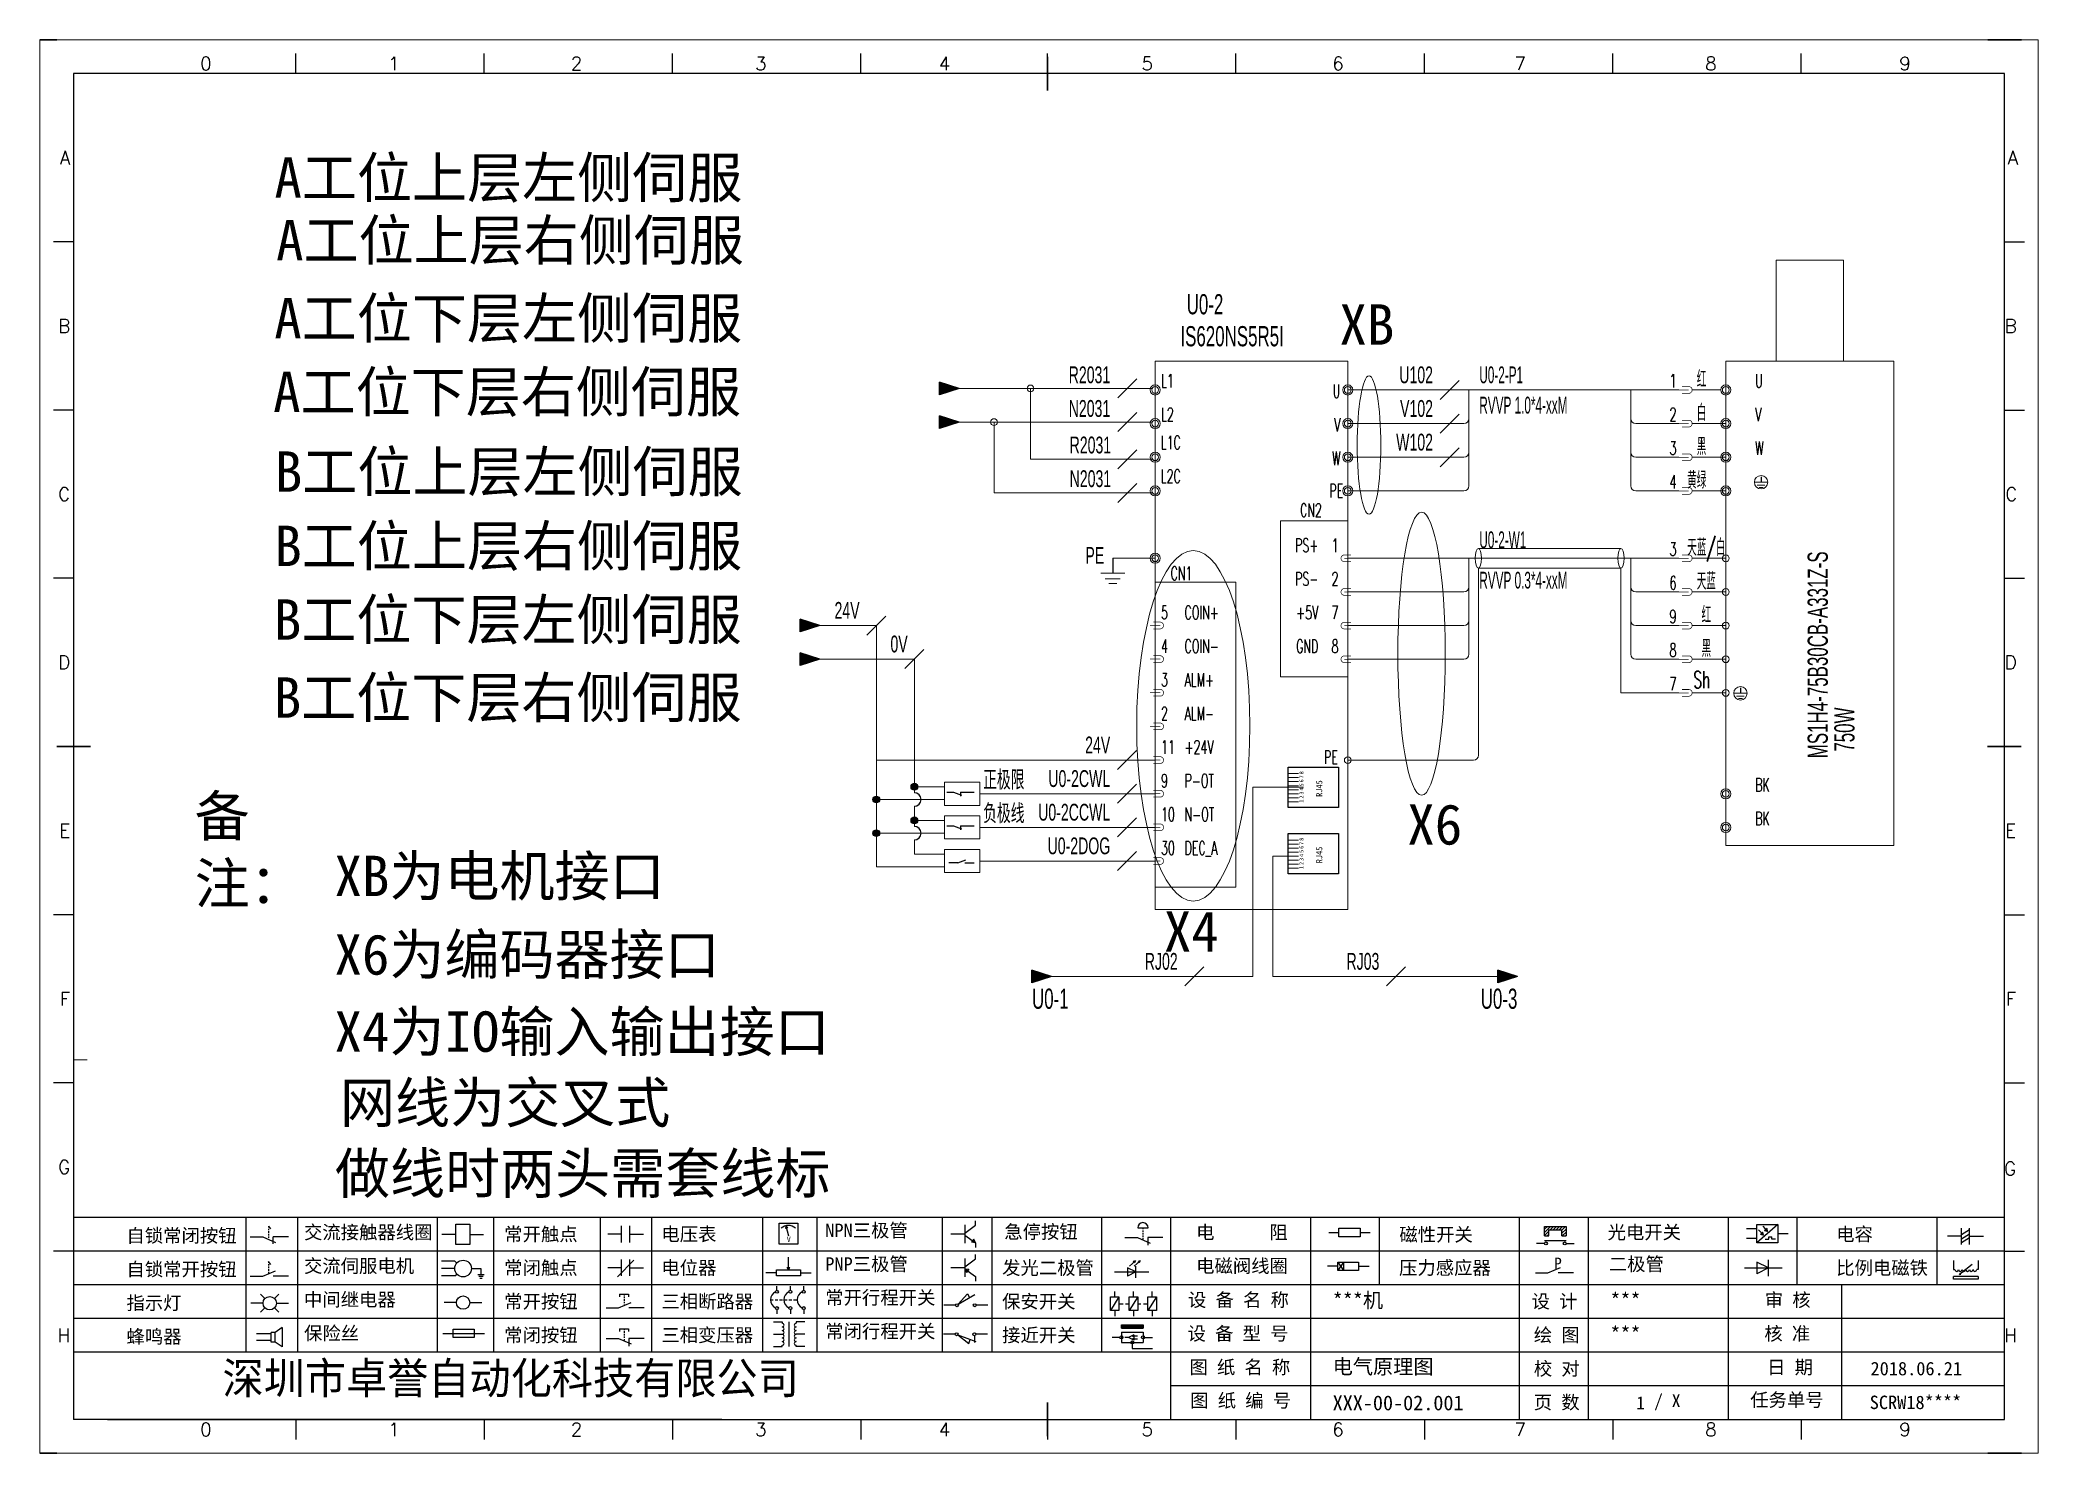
# Model space of a CAD drawing. Extents: x 33864 to 41687, y -3582 to -110.
# Drawn here: x 38374 to 38671, y -3581.8 to -3371.8 of the extents above; entities that cross this region are included whole.
import ezdxf
from ezdxf.enums import TextEntityAlignment as Align

# ---------------------------------------------------------------- set-up
doc = ezdxf.new("R2010")
doc.units = 0
doc.header["$MEASUREMENT"] = 0
doc.linetypes.add('ACAD_ISO02W100', pattern=[15, 12, -3])
doc.layers.add('AE_BOR', color=1, linetype='Continuous')
doc.layers.add('细实线层', color=7, linetype='Continuous')
doc.layers.add('Dimension', color=3, linetype='Continuous', lineweight=13)
doc.styles.add('WD', font='romans.shx', dxfattribs={"bigfont": 'gbcbig.shx'})
doc.styles.add('工程字', font='')
doc.styles.add('样式 8', font='arial.ttf')
doc.styles.add('汉字', font='')
doc.styles.get('工程字').set_extended_font_data('SimSun')
doc.styles.get('汉字').set_extended_font_data('新宋体')

msp = doc.modelspace()

# ---------------------------------------------------------------- texts
at = {"lineweight": 0, "style": 'WD', "width": 0.6}
for s, p in [('L1', (38540.609, -3423.422)), ('1', (38616.205, -3423.414)), ('U', (38628.926, -3423.422)), ('L2', (38540.609, -3428.422)), ('2', (38616.205, -3428.414)), ('V', (38628.926, -3428.422)), ('L1C', (38540.571, -3432.582)), ('3', (38616.205, -3433.418)), ('W', (38628.926, -3433.426)), ('L2C', (38540.571, -3437.586)), ('4', (38616.205, -3438.422)), ('3', (38616.205, -3448.434)), ('6', (38616.205, -3453.438)), ('9', (38616.205, -3458.438)), ('8', (38616.205, -3463.438)), ('7', (38616.205, -3468.438)), ('BK', (38628.926, -3483.45)), ('BK', (38628.926, -3488.454))]:
    msp.add_text(s, height=2, dxfattribs=at).set_placement(p)
for s, height, p in [('红', 2.5, (38621.67, -3423.422)), ('U', 2, (38567.272, -3424.941)), ('白', 2.5, (38621.67, -3428.422)), ('V', 2, (38567.272, -3429.941)), ('W', 2, (38567.272, -3434.941)), ('黑', 2.5, (38621.67, -3433.426)), ('黄绿', 2.5, (38621.67, -3438.426)), ('PE', 2, (38567.704, -3439.743)), ('CN2', 2, (38564.52, -3442.631)), ('CN1', 2, (38545.277, -3452.02)), ('Sh', 2.5, (38622.267, -3468.074))]:
    msp.add_text(s, height=height, dxfattribs=at).set_placement(p, align=Align.RIGHT)
at = {"color": 6, "lineweight": 0, "style": 'WD', "width": 0.6}
for s, p in [('PS+', (38563.994, -3447.855)), ('1', (38566.994, -3447.855)), ('PS-', (38563.994, -3452.855)), ('2', (38566.994, -3452.855)), ('+5V', (38563.994, -3457.855)), ('7', (38566.994, -3457.855)), ('GND', (38563.994, -3462.859)), ('8', (38566.994, -3462.859)), ('PE', (38566.908, -3479.345))]:
    msp.add_text(s, height=2, dxfattribs=at).set_placement(p, align=Align.RIGHT)
for s, p in [('天蓝/白', (38621.67, -3448.442)), ('天蓝', (38621.67, -3453.442)), ('红', (38621.67, -3458.442)), ('黑', (38621.67, -3463.442))]:
    msp.add_text(s, height=2.5, dxfattribs=at).set_placement(p, align=Align.CENTER)
at = {"color": 4, "lineweight": 0, "style": 'WD', "width": 0.6}
for s, p in [('5', (38540.612, -3457.848)), ('COIN+', (38544.112, -3457.848)), ('4', (38540.612, -3462.848)), ('COIN-', (38544.112, -3462.848)), ('3', (38540.612, -3467.848)), ('ALM+', (38544.112, -3467.848)), ('2', (38540.612, -3472.848)), ('ALM-', (38544.112, -3472.848)), ('11', (38540.612, -3477.848)), ('+24V', (38544.112, -3477.848)), ('9', (38540.612, -3482.848)), ('P-OT', (38544.112, -3482.848)), ('10', (38540.612, -3487.848)), ('N-OT', (38544.112, -3487.848)), ('30', (38540.612, -3492.848)), ('DEC_A', (38544.112, -3492.848))]:
    msp.add_text(s, height=2, dxfattribs=at).set_placement(p)
at = {"char_height": 6}
for s, insert, width, attachment_point in [('{\\fSimSun|b0|i0|c134|p0;A工位\\f宋体|b0|i0|c134|p2;上层左侧伺服} ', (38478.383, -3389.219), 75.84425, 3), ('{\\fSimSun|b0|i0|c134|p2;A工位\\f宋体|b0|i0|c134|p2;上层右侧伺服} ', (38478.627, -3398.513), 75.84425, 3), ('{\\fSimSun|b0|i0|c134|p2;A工位\\f宋体|b0|i0|c134|p2;下层左侧伺服} ', (38478.357, -3410.109), 75.84425, 3), ('XB', (38567.128, -3411.044), 11.579, 1), ('{\\fSimSun|b0|i0|c134|p2;A工位\\f宋体|b0|i0|c134|p2;下层右侧伺服} ', (38478.188, -3421.053), 75.84425, 3), ('{\\fSimSun|b0|i0|c134|p2;B工位\\f宋体|b0|i0|c134|p2;上层左侧伺服} ', (38478.442, -3432.905), 75.84425, 3), ('{\\fSimSun|b0|i0|c134|p2;B工位\\f宋体|b0|i0|c134|p2;上层右侧伺服} ', (38478.363, -3443.948), 75.84425, 3), ('{\\fSimSun|b0|i0|c134|p2;B工位\\f宋体|b0|i0|c134|p2;下层左侧伺服} ', (38478.296, -3454.893), 75.84425, 3), ('{\\fSimSun|b0|i0|c134|p2;B工位\\f宋体|b0|i0|c134|p2;下层右侧伺服}', (38478.278, -3466.488), 75.84425, 3), ('{\\f宋体|b0|i0|c134|p2;备注：} ', (38396.966, -3484.089), 21.11895, 1), ('X6', (38577.218, -3485.336), 10.29025, 1), ('X4', (38541.046, -3501.237), 10.29025, 1), ('{\\f宋体|b0|i0|c134|p2;网线为交叉式} ', (38418.564, -3526.68), 56.86457, 1), ('{\\f宋体|b0|i0|c134|p2;做线时两头需套线标} ', (38417.824, -3537.187), 78.78637, 1)]:
    msp.add_mtext(s, dxfattribs=dict(at, insert=insert, width=width, attachment_point=attachment_point))
at = {"char_height": 6, "attachment_point": 1, "style": '工程字'}
for s, insert, width in [('{XB为电机接口 }', (38417.754, -3492.997), 56.86457), ('{X6为编码器接口 }', (38417.754, -3504.67), 64.06786), ('{X4为IO输入输出接口 }', (38417.754, -3516.129), 182.92)]:
    msp.add_mtext(s, dxfattribs=dict(at, insert=insert, width=width))
at = {"layer": 'Dimension', "lineweight": 0, "style": '样式 8', "width": 0.6}
for s, p in [('U0-2', (38544.426, -3412.533)), ('IS620NS5R5I', (38543.495, -3417.284)), ('U0-1', (38521.434, -3515.739))]:
    msp.add_text(s, height=3, dxfattribs=at).set_placement(p)
for s, height, p in [('R2031', 2.5, (38533.064, -3422.772)), ('U102', 2.5, (38581.039, -3422.772)), ('N2031', 2.5, (38533.064, -3427.772)), ('V102', 2.5, (38581.039, -3427.772)), ('W102', 2.5, (38581.039, -3432.772)), ('R2031', 2.5, (38533.203, -3433.2)), ('N2031', 2.5, (38533.203, -3438.204)), ('PE', 2.5, (38532.165, -3449.61)), ('24V', 2.5, (38495.813, -3457.78)), ('0V', 2.5, (38502.96, -3462.776)), ('24V', 2.5, (38533.064, -3477.776)), ('正极限', 2.5, (38520.315, -3482.885)), ('U0-2CWL', 2.5, (38533.064, -3482.776)), ('负极线', 2.5, (38520.315, -3487.885)), ('U0-2CCWL', 2.5, (38533.064, -3487.776)), ('U0-2DOG', 2.5, (38533.064, -3492.776)), ('RJ02', 2.5, (38543.09, -3509.937)), ('RJ03', 2.5, (38573.07, -3509.937)), ('U0-3', 3, (38593.583, -3515.739))]:
    msp.add_text(s, height=height, dxfattribs=at).set_placement(p, align=Align.RIGHT)
at = {"layer": 'Dimension', "color": 3, "lineweight": 0, "style": '样式 8', "width": 0.5}
for s, p in [('U0-2-P1', (38587.929, -3422.772)), ('U0-2-W1', (38587.929, -3447.288))]:
    msp.add_text(s, height=2.5, dxfattribs=at).set_placement(p)
at = {"layer": 'Dimension', "color": 1, "lineweight": 0, "style": '样式 8', "width": 0.5}
for s, p in [('RVVP 1.0*4-xxM', (38587.929, -3424.772)), ('RVVP 0.3*4-xxM', (38587.929, -3450.788))]:
    msp.add_text(s, height=2.5, dxfattribs=at).set_placement(p, align=Align.TOP_LEFT)
at = {"layer": 'Dimension', "color": 6, "lineweight": 0, "style": '样式 8', "width": 0.6}
msp.add_text('MS1H4-75B30CB-A331Z-S', height=3, rotation=90, dxfattribs=at).set_placement((38639.729, -3478.507))
at = {"layer": 'Dimension', "lineweight": 0, "style": '样式 8', "width": 0.6}
msp.add_text('750W', height=3, rotation=90, dxfattribs=at).set_placement((38643.693, -3477.53))

# ---------------------------------------------------------------- blocks, each defined once
blk = doc.blocks.new('磁性开关')
at = {"linetype": 'ByBlock'}
h = blk.add_hatch(dxfattribs=at)
h.set_pattern_fill('ANSI31', color=256, scale=0.1, style=0)
h.set_pattern_definition([(45, (0, 0), (-0.224506403, 0.224506403), [])])
h.paths.add_polyline_path([(-1907.69, -775.29), (-1910.88, -775.29), (-1910.88, -776.69), (-1910.25, -776.69), (-1910.25, -775.79), (-1908.31, -775.79), (-1908.31, -776.69), (-1907.69, -776.69)])
for p, q in [((-1910.91, -777.81), (-1912.09, -777.81)), ((-1910.88, -776.69), (-1910.88, -775.29)), ((-1910.88, -775.29), (-1907.69, -775.29)), ((-1910.88, -776.69), (-1910.25, -776.69)), ((-1910.88, -777.39), (-1907.69, -777.39)), ((-1910.25, -776.69), (-1910.25, -775.79)), ((-1910.25, -775.79), (-1908.31, -775.79)), ((-1908.31, -776.69), (-1908.31, -775.79)), ((-1908.31, -776.69), (-1907.69, -776.69)), ((-1907.69, -775.29), (-1907.69, -776.69)), ((-1907.66, -777.81), (-1906.48, -777.81))]:
    blk.add_line(p, q, dxfattribs=at)
for centre in [(-1910.68, -777.81), (-1907.88, -777.81)]:
    blk.add_circle(centre, 0.225, dxfattribs=at)
blk = doc.blocks.new('*U94')
at = {"linetype": 'ByBlock'}
for p, q in [((-1909.23, -780.45), (-1909.23, -780.67)), ((-1909.23, -780.45), (-1908.92, -780.84)), ((-1909.23, -780.84), (-1909.23, -781.05)), ((-1911.92, -782.07), (-1910.06, -782.07)), ((-1910.06, -782.07), (-1908.18, -782.88)), ((-1909.23, -781.23), (-1909.23, -781.44)), ((-1909.23, -781.61), (-1909.23, -781.83)), ((-1909.23, -782), (-1909.23, -782.21)), ((-1909.23, -782.38), (-1909.23, -782.43)), ((-1908.52, -783.07), (-1908.52, -782.07)), ((-1906.25, -782.07), (-1908.52, -782.07))]:
    blk.add_line(p, q, dxfattribs=at)
blk = doc.blocks.new('*U95')
at = {"linetype": 'ByBlock'}
for p, q in [((-1911.92, -792.89), (-1910.06, -792.89)), ((-1910.06, -792.89), (-1908.18, -792.08)), ((-1908.88, -791.17), (-1909.23, -790.71)), ((-1909.23, -790.71), (-1909.23, -790.92)), ((-1909.23, -791.09), (-1909.23, -791.31)), ((-1909.23, -791.48), (-1909.23, -791.69)), ((-1909.23, -791.86), (-1909.23, -792.08)), ((-1909.23, -792.25), (-1909.23, -792.47)), ((-1906.25, -792.89), (-1908.52, -792.89))]:
    blk.add_line(p, q, dxfattribs=at)
blk = doc.blocks.new('蜂鸣器')
at = {"linetype": 'ByBlock'}
for p, q in [((-1907.17, -795.53), (-1908.25, -796.26)), ((-1907.17, -795.53), (-1907.17, -798.41)), ((-1908.8, -796.48), (-1911.01, -796.48)), ((-1908.8, -797.46), (-1911.01, -797.46)), ((-1908.25, -796.26), (-1908.8, -796.26)), ((-1908.8, -797.68), (-1908.8, -796.26)), ((-1908.25, -797.68), (-1908.8, -797.68)), ((-1908.25, -797.68), (-1908.25, -796.26)), ((-1907.17, -798.41), (-1908.25, -797.68))]:
    blk.add_line(p, q, dxfattribs=at)
blk = doc.blocks.new('指示灯')
at = {"linetype": 'ByBlock'}
for p, q in [((-1854.25, -776.92), (-1856.06, -776.92)), ((-1854.62, -775.59), (-1853.97, -776.23)), ((-1854.62, -778.25), (-1853.97, -777.61)), ((-1851.9, -775.59), (-1852.54, -776.23)), ((-1851.9, -778.25), (-1852.54, -777.61)), ((-1852.26, -776.92), (-1850.45, -776.92))]:
    blk.add_line(p, q, dxfattribs=at)
blk.add_circle((-1853.26, -776.92), 0.992, dxfattribs=at)
blk = doc.blocks.new('光电开关')
at = {"linetype": 'ByBlock'}
h = blk.add_hatch(dxfattribs=at)
h.set_pattern_fill('ANSI31', color=256, scale=0.01, style=0)
h.set_pattern_definition([(45, (0.172267, 0), (-0.0224506403, 0.0224506403), [])])
h.paths.add_polyline_path([(-1882.44, -776.34), (-1882.5, -775.91), (-1882.68, -776.07)])
h.paths.add_polyline_path([(-1882.44, -776.34), (-1882.68, -776.07), (-1882.86, -776.23)])
h.paths.add_polyline_path([(-1883.11, -776.45), (-1883.29, -776.61), (-1883.05, -776.88)])
h.paths.add_polyline_path([(-1883.29, -776.61), (-1883.47, -776.77), (-1883.05, -776.88)])
for p, q in [((-1884.01, -775.96), (-1885.56, -775.96)), ((-1884.01, -777.39), (-1885.56, -777.39)), ((-1880.91, -775.3), (-1884.01, -778.05)), ((-1883.75, -776.09), (-1883.05, -776.88)), ((-1883.11, -776.45), (-1883.47, -776.77)), ((-1883.05, -776.88), (-1883.47, -776.77)), ((-1883.14, -775.55), (-1882.44, -776.34)), ((-1883.05, -776.88), (-1883.11, -776.45)), ((-1882.5, -775.91), (-1882.86, -776.23)), ((-1882.44, -776.34), (-1882.86, -776.23)), ((-1882.78, -777.47), (-1882.23, -777.47)), ((-1882.44, -776.34), (-1882.5, -775.91)), ((-1882.23, -777.47), (-1882.23, -777.14)), ((-1882.23, -777.14), (-1881.78, -777.14)), ((-1881.78, -777.47), (-1881.78, -777.14)), ((-1881.23, -777.47), (-1881.78, -777.47)), ((-1879.37, -776.67), (-1880.91, -776.67))]:
    blk.add_line(p, q, dxfattribs=at)
blk.add_lwpolyline([(-1884.01, -775.3), (-1880.91, -775.3), (-1880.91, -778.05), (-1884.01, -778.05)], close=True, dxfattribs=at)
blk = doc.blocks.new('交流接触器线圈')
at = {"linetype": 'ByBlock'}
for p, q in [((-1880.82, -781.77), (-1882.87, -781.77)), ((-1878.72, -781.77), (-1876.67, -781.77))]:
    blk.add_line(p, q, dxfattribs=at)
blk.add_lwpolyline([(-1880.82, -780.28), (-1878.72, -780.28), (-1878.72, -783.26), (-1880.82, -783.26)], close=True, dxfattribs=at)
blk = doc.blocks.new('交流伺服电机')
at = {"linetype": 'ByBlock'}
for p, q in [((-1880.97, -785.75), (-1882.94, -785.75)), ((-1880.97, -786.85), (-1882.94, -786.85)), ((-1880.97, -785.75), (-1880.65, -786.03)), ((-1878.49, -786.85), (-1877.07, -786.85)), ((-1877.07, -786.85), (-1877.07, -787.72)), ((-1880.97, -787.94), (-1882.94, -787.94)), ((-1880.97, -787.94), (-1880.65, -787.67)), ((-1877.54, -787.72), (-1876.59, -787.72)), ((-1877.38, -788.01), (-1876.75, -788.01)), ((-1877.23, -788.29), (-1876.9, -788.29))]:
    blk.add_line(p, q, dxfattribs=at)
blk.add_circle((-1879.73, -786.85), 1.24, dxfattribs=at)
blk = doc.blocks.new('中间继电器')
at = {"linetype": 'ByBlock'}
for p, q in [((-1880.72, -791.92), (-1882.54, -791.92)), ((-1878.74, -791.92), (-1876.92, -791.92))]:
    blk.add_line(p, q, dxfattribs=at)
blk.add_circle((-1879.73, -791.92), 0.992, dxfattribs=at)
blk = doc.blocks.new('保险丝')
at = {"linetype": 'ByBlock'}
blk.add_line((-1882.72, -796.49), (-1876.55, -796.49), dxfattribs=at)
blk.add_lwpolyline([(-1881.2, -795.86), (-1878.06, -795.86), (-1878.06, -797.12), (-1881.2, -797.12)], close=True, dxfattribs=at)
blk = doc.blocks.new('常开按钮')
at = {"linetype": 'ByBlock'}
for p, q in [((-1910.06, -787.73), (-1908.18, -786.93)), ((-1909.9, -785.68), (-1908.56, -785.68)), ((-1909.9, -785.68), (-1909.9, -786.07)), ((-1909.23, -785.68), (-1909.23, -785.89)), ((-1909.23, -786.06), (-1909.23, -786.28)), ((-1909.23, -786.45), (-1909.23, -786.67)), ((-1909.23, -786.84), (-1909.23, -787.05)), ((-1908.56, -785.68), (-1908.56, -786.07)), ((-1911.92, -787.73), (-1910.06, -787.73)), ((-1909.23, -787.22), (-1909.23, -787.38)), ((-1906.25, -787.73), (-1908.52, -787.73))]:
    blk.add_line(p, q, dxfattribs=at)
blk = doc.blocks.new('常开触点')
at = {"linetype": 'ByBlock'}
for p, q in [((-1853.82, -782.99), (-1853.82, -780.56)), ((-1852.6, -782.99), (-1852.6, -780.56)), ((-1853.82, -781.77), (-1855.88, -781.77)), ((-1852.6, -781.77), (-1850.55, -781.77))]:
    blk.add_line(p, q, dxfattribs=at)
blk = doc.blocks.new('常闭触点')
at = {"linetype": 'ByBlock'}
for p, q in [((-1853.82, -786.77), (-1855.88, -786.77)), ((-1852.01, -785.66), (-1854.43, -788.1)), ((-1853.82, -787.99), (-1853.82, -785.56)), ((-1852.6, -787.99), (-1852.6, -785.56)), ((-1852.6, -786.77), (-1850.55, -786.77))]:
    blk.add_line(p, q, dxfattribs=at)
blk = doc.blocks.new('常闭按钮')
at = {"linetype": 'ByBlock'}
for p, q in [((-1856.13, -792.28), (-1854.28, -792.28)), ((-1854.28, -792.28), (-1852.4, -793.09)), ((-1854.11, -790.83), (-1852.77, -790.83)), ((-1854.11, -790.83), (-1854.11, -791.22)), ((-1853.44, -790.83), (-1853.44, -791.04)), ((-1853.44, -791.21), (-1853.44, -791.43)), ((-1853.44, -791.6), (-1853.44, -791.82)), ((-1853.44, -791.99), (-1853.44, -792.2)), ((-1853.44, -792.37), (-1853.44, -792.53)), ((-1852.77, -790.83), (-1852.77, -791.22)), ((-1850.47, -792.28), (-1852.73, -792.28)), ((-1852.73, -792.28), (-1852.73, -793.43))]:
    blk.add_line(p, q, dxfattribs=at)
blk = doc.blocks.new('电磁阀线圈')
at = {"linetype": 'ByBlock'}
for p, q in [((-1854.61, -795.92), (-1853.75, -797.16)), ((-1853.75, -795.92), (-1854.61, -797.16)), ((-1853.75, -795.92), (-1853.75, -797.16)), ((-1854.61, -796.54), (-1856.17, -796.54)), ((-1851.53, -796.54), (-1849.97, -796.54))]:
    blk.add_line(p, q, dxfattribs=at)
blk.add_lwpolyline([(-1854.61, -795.92), (-1851.53, -795.92), (-1851.53, -797.16), (-1854.61, -797.16)], close=True, dxfattribs=at)
blk = doc.blocks.new('电压表')
at = {"linetype": 'ByBlock'}
for p, q in [((-1814.84, -780.75), (-1814.91, -781.13)), ((-1814.6, -781.05), (-1814.91, -781.13)), ((-1814.84, -780.75), (-1814.46, -782.26)), ((-1814.84, -780.75), (-1814.6, -781.05))]:
    blk.add_line(p, q, dxfattribs=at)
blk.add_lwpolyline([(-1815.84, -780.34), (-1813.07, -780.34), (-1813.07, -783.49), (-1815.84, -783.49)], close=True, dxfattribs=at)
blk.add_arc((-1814.46, -782.26), 1.56, 46.8313, 133.1687, dxfattribs=at)
at = {"linetype": 'ByBlock', "insert": (-1814.7, -782.39), "char_height": 0.75, "width": 0.6768, "attachment_point": 1}
blk.add_mtext('V', dxfattribs=at)
blk = doc.blocks.new('电位器')
at = {"linetype": 'ByBlock'}
for p, q in [((-1814.45, -787.3), (-1814.62, -786.96)), ((-1814.62, -786.96), (-1814.27, -786.96)), ((-1814.45, -787.3), (-1814.45, -785.39)), ((-1814.45, -787.3), (-1814.27, -786.96)), ((-1816.21, -787.75), (-1817.79, -787.75)), ((-1812.68, -787.75), (-1811.1, -787.75))]:
    blk.add_line(p, q, dxfattribs=at)
blk.add_lwpolyline([(-1816.21, -787.3), (-1812.68, -787.3), (-1812.68, -788.2), (-1816.21, -788.2)], close=True, dxfattribs=at)
blk = doc.blocks.new('三相断路器')
at = {"linetype": 'ByBlock'}
for p, q in [((-1816.17, -790.33), (-1816.17, -789.7)), ((-1814.17, -790.33), (-1814.17, -789.7)), ((-1812.18, -790.33), (-1812.18, -789.7)), ((-1817.14, -791.74), (-1816.72, -791.74)), ((-1816.45, -791.74), (-1816.03, -791.74)), ((-1815.76, -791.74), (-1815.34, -791.74)), ((-1815.07, -791.74), (-1814.65, -791.74)), ((-1814.38, -791.74), (-1813.96, -791.74)), ((-1813.69, -791.74), (-1813.27, -791.74)), ((-1816.17, -793.19), (-1816.17, -793.83)), ((-1814.17, -793.19), (-1814.17, -793.83)), ((-1812.18, -793.19), (-1812.18, -793.83))]:
    blk.add_line(p, q, dxfattribs=at)
for centre in [(-1816.17, -790.55), (-1816.17, -792.98), (-1814.17, -790.55), (-1814.17, -792.98), (-1812.18, -790.55), (-1812.18, -792.98)]:
    blk.add_circle(centre, 0.219, dxfattribs=at)
for centre in [(-1815.81, -791.74), (-1813.82, -791.74), (-1811.83, -791.74)]:
    blk.add_arc(centre, 1.32, 115.5791, 244.4209, dxfattribs=at)
blk = doc.blocks.new('三相变压器')
at = {"linetype": 'ByBlock'}
for p, q in [((-1816.69, -795.03), (-1815.37, -795.03)), ((-1815.37, -795.03), (-1815.37, -795.24)), ((-1814.34, -798.7), (-1814.34, -795.04)), ((-1812, -795.03), (-1813.32, -795.03)), ((-1813.32, -795.03), (-1813.32, -795.24)), ((-1816.69, -796.87), (-1815.37, -796.87)), ((-1816.69, -798.71), (-1815.37, -798.71)), ((-1815.37, -798.71), (-1815.37, -798.5)), ((-1812, -796.87), (-1813.32, -796.87)), ((-1813.32, -798.71), (-1813.32, -798.5)), ((-1812, -798.71), (-1813.32, -798.71))]:
    blk.add_line(p, q, dxfattribs=at)
for centre, start, end in [((-1815.37, -795.51), 270, 90), ((-1815.37, -796.06), 270, 90), ((-1813.32, -795.51), 90, 270), ((-1813.32, -796.06), 90, 270), ((-1815.37, -796.6), 270, 90), ((-1815.37, -797.14), 270, 90), ((-1815.37, -797.68), 270, 90), ((-1815.37, -798.23), 270, 90), ((-1813.32, -796.6), 90, 270), ((-1813.32, -797.14), 90, 270), ((-1813.32, -797.68), 90, 270), ((-1813.32, -798.23), 90, 270)]:
    blk.add_arc(centre, 0.271, start, end, dxfattribs=at)
blk = doc.blocks.new('压力感应器')
at = {"linetype": 'ByBlock'}
for p, q in [((-1817.44, -777.73), (-1815.59, -777.73)), ((-1815.59, -777.73), (-1813.71, -776.93)), ((-1811.78, -777.73), (-1814.05, -777.73))]:
    blk.add_line(p, q, dxfattribs=at)
at = {"linetype": 'ByBlock', "insert": (-1814.65, -775.48), "char_height": 1.68, "width": 1.2242, "attachment_point": 1}
blk.add_mtext('{\\fNSimSun|b0|i0|c134|p49;P}', dxfattribs=at)
blk = doc.blocks.new('二极管')
at = {"linetype": 'ByBlock'}
for p, q in [((-1787.52, -776.77), (-1781.92, -776.77)), ((-1783.97, -776.77), (-1785.69, -775.9)), ((-1785.69, -775.9), (-1785.69, -777.65)), ((-1783.97, -776.77), (-1785.69, -777.65)), ((-1783.97, -777.99), (-1783.97, -775.56))]:
    blk.add_line(p, q, dxfattribs=at)
blk = doc.blocks.new('NPN三极管')
at = {"linetype": 'ByBlock'}
for p, q in [((-1785.73, -780.61), (-1785.73, -783.32)), ((-1785.73, -781.82), (-1784.15, -780.66)), ((-1784.15, -780.66), (-1784.15, -779.98)), ((-1785.73, -781.97), (-1787.81, -781.97)), ((-1785.73, -782.11), (-1784.15, -783.27)), ((-1784.41, -782.73), (-1784.74, -783.18)), ((-1784.15, -783.27), (-1784.74, -783.18)), ((-1784.15, -783.27), (-1784.41, -782.73)), ((-1784.15, -783.27), (-1784.15, -783.96))]:
    blk.add_line(p, q, dxfattribs=at)
blk = doc.blocks.new('PNP三极管')
at = {"linetype": 'ByBlock'}
for p, q in [((-1784.9, -786.74), (-1786.98, -786.74)), ((-1784.9, -785.38), (-1784.9, -788.09)), ((-1784.9, -786.59), (-1783.32, -785.43)), ((-1784.9, -786.88), (-1783.32, -788.04)), ((-1784.9, -786.88), (-1784.31, -786.97)), ((-1784.9, -786.88), (-1784.64, -787.42)), ((-1784.31, -786.97), (-1784.64, -787.42)), ((-1783.32, -785.43), (-1783.32, -784.75)), ((-1783.32, -788.04), (-1783.32, -788.73))]:
    blk.add_line(p, q, dxfattribs=at)
blk = doc.blocks.new('常开行程开关')
at = {"linetype": 'ByBlock'}
for p, q in [((-1786.29, -792.3), (-1788.01, -792.3)), ((-1785.89, -792.17), (-1784.52, -790.62)), ((-1785.89, -792.17), (-1783.43, -790.72)), ((-1784.52, -790.62), (-1784.19, -791.17)), ((-1781.48, -792.3), (-1783.21, -792.3))]:
    blk.add_line(p, q, dxfattribs=at)
for centre in [(-1786.07, -792.3), (-1783.42, -792.3)]:
    blk.add_circle(centre, 0.219, dxfattribs=at)
blk = doc.blocks.new('常闭行程开关')
at = {"linetype": 'ByBlock'}
for p, q in [((-1786.34, -796.62), (-1788.07, -796.62)), ((-1785.93, -796.72), (-1783.25, -797.7)), ((-1785.93, -796.72), (-1784.3, -798)), ((-1784.3, -798), (-1784.08, -797.4)), ((-1783.48, -796.84), (-1783.48, -797.85)), ((-1781.54, -796.62), (-1783.26, -796.62))]:
    blk.add_line(p, q, dxfattribs=at)
for centre in [(-1786.12, -796.62), (-1783.48, -796.62)]:
    blk.add_circle(centre, 0.219, dxfattribs=at)
blk = doc.blocks.new('电容')
at = {"linetype": 'ByBlock'}
for p, q in [((-1756.08, -782.99), (-1756.08, -780.56)), ((-1754.86, -780.79), (-1756.08, -781.55)), ((-1754.86, -782.99), (-1754.86, -780.56)), ((-1756.08, -781.77), (-1758.13, -781.77)), ((-1754.86, -781.44), (-1756.08, -782.2)), ((-1754.86, -781.99), (-1756.08, -782.75)), ((-1754.86, -781.77), (-1752.81, -781.77))]:
    blk.add_line(p, q, dxfattribs=at)
blk = doc.blocks.new('发光二极管')
at = {"linetype": 'ByBlock'}
for p, q in [((-1758.01, -786.77), (-1752.89, -786.77)), ((-1754.84, -786.77), (-1756.04, -786.16)), ((-1756.04, -786.16), (-1756.04, -787.39)), ((-1754.84, -786.77), (-1756.04, -787.39)), ((-1755.78, -785.92), (-1754.89, -785.14)), ((-1754.89, -785.14), (-1755.2, -785.22)), ((-1755.2, -785.22), (-1755.01, -785.43)), ((-1755.08, -785.92), (-1754.18, -785.14)), ((-1754.89, -785.14), (-1755.01, -785.43)), ((-1754.84, -787.63), (-1754.84, -785.92)), ((-1754.18, -785.14), (-1754.49, -785.22)), ((-1754.49, -785.22), (-1754.31, -785.43)), ((-1754.18, -785.14), (-1754.31, -785.43))]:
    blk.add_line(p, q, dxfattribs=at)
blk = doc.blocks.new('比例电磁阀')
at = {"linetype": 'ByBlock'}
for p, q in [((-1757.26, -775.38), (-1757.26, -776.71)), ((-1757.26, -776.71), (-1757.05, -776.71)), ((-1753.6, -777.73), (-1757.25, -777.73)), ((-1757.25, -778.13), (-1757.25, -777.73)), ((-1753.6, -778.13), (-1757.25, -778.13)), ((-1754.5, -775.98), (-1756.35, -777.44)), ((-1756.35, -777.44), (-1756.25, -777.25)), ((-1756.35, -777.44), (-1756.15, -777.38)), ((-1756.15, -777.38), (-1756.25, -777.25)), ((-1753.58, -776.71), (-1753.8, -776.71)), ((-1753.6, -777.73), (-1753.6, -778.13)), ((-1753.58, -775.38), (-1753.58, -776.71))]:
    blk.add_line(p, q, dxfattribs=at)
for centre in [(-1756.78, -776.71), (-1756.24, -776.71), (-1755.7, -776.71), (-1755.15, -776.71), (-1754.61, -776.71), (-1754.07, -776.71)]:
    blk.add_arc(centre, 0.271, 180, 0, dxfattribs=at)
blk = doc.blocks.new('保安开关')
at = {"linetype": 'ByBlock'}
for p, q in [((-1757.96, -790.79), (-1757.96, -789.97)), ((-1755.17, -790.79), (-1755.17, -789.97)), ((-1752.39, -790.79), (-1752.39, -789.97)), ((-1757.33, -790.79), (-1758.6, -792.81)), ((-1757.96, -792.81), (-1757.96, -793.62)), ((-1757.33, -791.8), (-1756.72, -791.8)), ((-1756.35, -791.8), (-1755.89, -791.8)), ((-1754.54, -790.79), (-1755.81, -792.81)), ((-1755.17, -792.81), (-1755.17, -793.62)), ((-1754.52, -791.8), (-1754.06, -791.8)), ((-1753.69, -791.8), (-1753.08, -791.8)), ((-1751.75, -790.79), (-1753.02, -792.81)), ((-1752.39, -792.81), (-1752.39, -793.62))]:
    blk.add_line(p, q, dxfattribs=at)
for points in [[(-1758.6, -790.79), (-1757.33, -790.79), (-1757.33, -792.81), (-1758.6, -792.81)], [(-1755.81, -790.79), (-1754.54, -790.79), (-1754.54, -792.81), (-1755.81, -792.81)], [(-1753.02, -790.79), (-1751.75, -790.79), (-1751.75, -792.81), (-1753.02, -792.81)]]:
    blk.add_lwpolyline(points, close=True, dxfattribs=at)
blk = doc.blocks.new('接近开关')
at = {"linetype": 'ByBlock'}
h = blk.add_hatch(dxfattribs=at)
h.set_pattern_fill('ANSI31', color=256, scale=0.01, style=0)
h.set_pattern_definition([(45, (-89.131516, -30.795668), (-0.0224506403, 0.0224506403), [])])
h.paths.add_polyline_path([(-1513.76, -1123.35), (-1513.76, -1122.85), (-1516.96, -1122.85), (-1516.96, -1123.35)])
for p, q in [((-1517.18, -1124.71), (-1518.36, -1124.71)), ((-1516.96, -1123.35), (-1516.96, -1122.85)), ((-1516.96, -1122.85), (-1513.76, -1122.85)), ((-1516.96, -1123.35), (-1513.76, -1123.35)), ((-1516.96, -1123.95), (-1513.76, -1123.95)), ((-1516.96, -1123.95), (-1516.96, -1125.47)), ((-1516.96, -1125.47), (-1513.76, -1125.47)), ((-1515.91, -1124.71), (-1516.45, -1124.71)), ((-1515.11, -1124.31), (-1515.91, -1124.71)), ((-1515.11, -1125.11), (-1515.91, -1124.71)), ((-1515.33, -1124.53), (-1515.17, -1124.53)), ((-1515.33, -1124.88), (-1515.17, -1124.88)), ((-1515.25, -1124.45), (-1515.25, -1124.61)), ((-1515.11, -1124.31), (-1515.11, -1125.11)), ((-1515.11, -1124.48), (-1514.58, -1124.48)), ((-1515.11, -1124.94), (-1514.58, -1124.94)), ((-1513.76, -1122.85), (-1513.76, -1123.35)), ((-1513.76, -1123.95), (-1513.76, -1125.47)), ((-1513.54, -1124.71), (-1512.36, -1124.71)), ((-1515.36, -1125.69), (-1515.36, -1126.36)), ((-1515.36, -1126.36), (-1512.36, -1126.36))]:
    blk.add_line(p, q, dxfattribs=at)
for centre in [(-1516.96, -1124.71), (-1515.36, -1125.47), (-1513.76, -1124.71)]:
    blk.add_circle(centre, 0.225, dxfattribs=at)
blk = doc.blocks.new('电阻')
at = {"linetype": 'ByBlock'}
for p, q in [((-3.09, 0), (-1.57, 0)), ((1.57, 0), (3.09, 0))]:
    blk.add_line(p, q, dxfattribs=at)
blk.add_lwpolyline([(-1.57, 0.63), (1.57, 0.63), (1.57, -0.63), (-1.57, -0.63)], close=True, dxfattribs=at)
blk = doc.blocks.new('急停按钮')
at = {"linetype": 'ByBlock'}
for p, q in [((-1.86, 0), (0, 0)), ((0, 0), (1.88, -0.81)), ((0.06, 1.45), (1.61, 1.45)), ((0.83, 1.45), (0.83, 1.24)), ((0.83, 1.07), (0.83, 0.85)), ((0.83, 0.68), (0.83, 0.47)), ((0.83, 0.29), (0.83, 0.08)), ((3.81, 0), (1.54, 0)), ((1.54, 0), (1.54, -1.15)), ((0.83, -0.09), (0.83, -0.24))]:
    blk.add_line(p, q, dxfattribs=at)
blk.add_arc((0.83, 1.45), 0.774, 0, 180)
blk = doc.blocks.new('电控横A4')
for p, q in [((292, -5), (5, -5)), ((5, -5), (5, -205)), ((292, -205), (292, -5)), ((10.03, -205), (289.53, -205)), ((130.8, -205), (190.75, -205)), ((190.75, -205), (259.54, -205))]:
    blk.add_line(p, q)
at = {"lineweight": 9, "ltscale": 0.1}
for p, q in [((5, -151.57), (7, -151.57)), ((101.34, -205), (130.8, -205)), ((129.44, -205), (129.44, -205)), ((129.44, -205), (129.44, -205)), ((129.44, -205), (129.44, -205)), ((129.44, -205), (129.44, -205))]:
    blk.add_line(p, q, dxfattribs=at)
at = {"linetype": 'ByBlock'}
for p, q in [((292, -175), (5, -175)), ((292, -180), (5, -180)), ((292, -185), (5, -185)), ((292, -190), (5, -190)), ((292, -195), (5, -195)), ((292, -200), (168.03, -200))]:
    blk.add_line(p, q, dxfattribs=at)
at = {"color": 0, "lineweight": -2}
for p, q in [((30.58, -175), (30.58, -195)), ((38.26, -175), (38.26, -195)), ((59.05, -175), (59.05, -195)), ((67.4, -175), (67.4, -195)), ((83.26, -175), (83.26, -195)), ((90.91, -175), (90.91, -195)), ((107.4, -175), (107.4, -195)), ((115.5, -175), (115.5, -195)), ((134.12, -175), (134.12, -195)), ((141.48, -175), (141.48, -195)), ((157.79, -175), (157.79, -195)), ((168.03, -175), (168.03, -204.92)), ((188.84, -175), (188.84, -185)), ((199.08, -175), (199.08, -185)), ((219.89, -175), (219.89, -185)), ((230.12, -175), (230.12, -185)), ((250.93, -175), (250.93, -185)), ((261.17, -175), (261.17, -185)), ((281.98, -175), (281.98, -185)), ((188.84, -185), (188.84, -204.92)), ((219.89, -185), (219.89, -205)), ((230.12, -185), (230.12, -205)), ((250.93, -185), (250.93, -205)), ((267.79, -185), (267.79, -205))]:
    blk.add_line(p, q, dxfattribs=at)
at = {"color": 0, "ltscale": 2}
for p, q in [((292, -205), (292, -183.55)), ((101.34, -205), (5, -205)), ((259.54, -205), (289.53, -205)), ((259.54, -205), (292, -205))]:
    blk.add_line(p, q, dxfattribs=at)
at = {"layer": 'AE_BOR', "lineweight": 30}
for p, q in [((2.53, 0), (0, 0)), ((294.53, 0), (289.53, 0)), ((0, -210), (2.53, -210)), ((294.53, -210), (289.53, -210))]:
    blk.add_line(p, q, dxfattribs=at)
at = {"layer": 'AE_BOR', "color": 1, "lineweight": 15}
for p, q in [((0, 0), (297, 0)), ((0, -210), (0, 0)), ((297, 0), (297, -210)), ((297, -210), (0, -210))]:
    blk.add_line(p, q, dxfattribs=at)
at = {"layer": 'AE_BOR'}
for p, q in [((38.03, -5), (38.03, -2)), ((66.03, -5), (66.03, -2)), ((94.03, -5), (94.03, -2)), ((122.03, -5), (122.03, -2)), ((149.78, -5), (149.78, -2)), ((177.78, -5), (177.78, -2)), ((205.78, -5), (205.78, -2)), ((233.78, -5), (233.78, -2)), ((261.78, -5), (261.78, -2)), ((5, -30), (2, -30)), ((292, -30), (295, -30)), ((5, -55), (2, -55)), ((292, -55), (295, -55)), ((5, -80), (2, -80)), ((292, -80), (295, -80)), ((5, -130), (2, -130)), ((292, -130), (295, -130)), ((5, -155), (2, -155)), ((292, -155), (295, -155)), ((5, -180), (2, -180)), ((292, -180), (295, -180)), ((38.03, -205), (38.03, -208)), ((66.03, -205), (66.03, -208)), ((94.03, -205), (94.03, -208)), ((122.03, -205), (122.03, -208)), ((149.78, -205), (149.78, -208)), ((177.78, -205), (177.78, -208)), ((205.78, -205), (205.78, -208)), ((233.78, -205), (233.78, -208)), ((261.78, -205), (261.78, -208))]:
    blk.add_line(p, q, dxfattribs=at)
at = {"layer": 'AE_BOR', "color": 2, "lineweight": 30}
for p, q in [((149.78, -7.5), (149.78, -2.5)), ((2.5, -105), (7.5, -105)), ((289.5, -105), (294.5, -105)), ((149.78, -202.5), (149.78, -207.5)), ((149.78, -205), (149.78, -207.5))]:
    blk.add_line(p, q, dxfattribs=at)
at = {"linetype": 'ByBlock'}
for name, p in [('*U94', (1943.19, 604.18)), ('交流接触器线圈', (1942.62, 604.27)), ('常开触点', (1940.27, 604.3)), ('电压表', (1925.71, 604.52)), ('NPN三极管', (1923.2, 604.5)), ('磁性开关', (2134.53, 598.96)), ('光电开关', (2139.22, 599.27)), ('电容', (2041.69, 603.98)), ('电位器', (1925.71, 604.52)), ('PNP三极管', (1922.37, 604.27)), ('压力感应器', (2039.72, 594.52)), ('*U95', (1943.19, 609.18)), ('交流伺服电机', (1942.62, 604.27)), ('常闭触点', (1940.27, 604.3)), ('发光二极管', (1917.72, 603.69)), ('电磁阀线圈', (2047.53, 614.3)), ('二极管', (2040.91, 594.27)), ('比例电磁阀', (2041.69, 593.98)), ('指示灯', (1887.41, 589.18)), ('中间继电器', (1942.62, 604.27)), ('常开按钮', (1996.06, 599.3)), ('三相断路器', (1925.71, 604.52)), ('常开行程开关', (1922.37, 604.27)), ('保安开关', (1917.72, 603.98)), ('蜂鸣器', (1943.19, 604.18)), ('保险丝', (1942.62, 604.27)), ('常闭按钮', (1940.27, 599.3)), ('三相变压器', (1925.71, 604.52)), ('常闭行程开关', (1922.37, 604.27)), ('接近开关', (1677.72, 931.9))]:
    blk.add_blockref(name, p, dxfattribs=at)
for name, p in [('急停按钮', (163.12, -177.98)), ('电阻', (194.66, -177.22))]:
    blk.add_blockref(name, p)
at = {"char_height": 2, "attachment_point": 1, "style": '汉字'}
for s, insert in [('{\\fKaiTi_GB2312|b0|i0|c134|p49;自锁常闭按钮}', (12.86, -176.69)), ('{\\fKaiTi_GB2312|b0|i0|c134|p49;交流接触器线圈}', (39.25, -176.19)), ('{\\fKaiTi_GB2312|b0|i0|c134|p49;常开触点}', (69.01, -176.48)), ('{\\fKaiTi_GB2312|b0|i0|c134|p49;电压表}', (92.37, -176.47)), ('{\\fKaiTi_GB2312|b0|i0|c134|p49;NPN三极管}', (116.73, -175.91)), ('{\\fKaiTi_GB2312|b0|i0|c134|p49;急停按钮}', (143.35, -176.12)), ('{\\fKaiTi_GB2312|b0|i0|c134|p49;电      阻}', (171.86, -176.19)), ('{\\fKaiTi_GB2312|b0|i0|c134|p49;磁性开关}', (202.07, -176.53)), ('{\\fKaiTi_GB2312|b0|i0|c134|p49;光电开关}', (233.02, -176.19)), ('{\\fKaiTi_GB2312|b0|i0|c134|p49;电容}', (267, -176.48)), ('{\\fKaiTi_GB2312|b0|i0|c134|p49;交流伺服电机}', (39.25, -181.19)), ('{\\fKaiTi_GB2312|b0|i0|c134|p49;电位器}', (92.37, -181.47)), ('{\\fKaiTi_GB2312|b0|i0|c134|p49;PNP三极管}', (116.73, -180.91)), ('{\\fKaiTi_GB2312|b0|i0|c134|p49;电磁阀线圈}', (171.86, -181.19)), ('{\\fKaiTi_GB2312|b0|i0|c134|p49;压力感应器}', (202.02, -181.47)), ('{\\fKaiTi_GB2312|b0|i0|c134|p49;二极管}', (233.2, -180.91)), ('{\\fKaiTi_GB2312|b0|i0|c134|p49;自锁常开按钮}', (12.86, -181.69)), ('{\\fKaiTi_GB2312|b0|i0|c134|p49;常闭触点}', (69.01, -181.48)), ('{\\fKaiTi_GB2312|b0|i0|c134|p49;发光二极管}', (143.02, -181.48)), ('{\\fKaiTi_GB2312|b0|i0|c134|p49;比例电磁铁}', (267, -181.48)), ('{\\fKaiTi_GB2312|b0|i0|c134|p49;指示灯}', (12.86, -186.69)), ('{\\fKaiTi_GB2312|b0|i0|c134|p49;中间继电器}', (39.25, -186.19)), ('{\\fKaiTi_GB2312|b0|i0|c134|p49;常开按钮}', (69.01, -186.48)), ('{\\fKaiTi_GB2312|b0|i0|c134|p49;三相断路器}', (92.37, -186.47)), ('{\\fKaiTi_GB2312|b0|i0|c134|p49;常开行程开关}', (116.73, -185.91)), ('{\\fKaiTi_GB2312|b0|i0|c134|p49;保安开关}', (143.02, -186.48)), ('{\\fKaiTi_GB2312|b0|i0|c134|p0;设 备 名 称}', (170.65, -186.24)), ('{\\fKaiTi_GB2312|b0|i0|c134|p0;设 计}', (221.72, -186.46)), ('{\\fKaiTi_GB2312|b0|i0|c134|p0;审 核}', (256.39, -186.25)), ('{\\fKaiTi_GB2312|b0|i0|c134|p49;蜂鸣器}', (12.86, -191.69)), ('{\\fKaiTi_GB2312|b0|i0|c134|p49;保险丝}', (39.25, -191.19)), ('{\\fKaiTi_GB2312|b0|i0|c134|p49;常闭按钮}', (69.01, -191.48)), ('{\\fKaiTi_GB2312|b0|i0|c134|p49;三相变压器}', (92.37, -191.47)), ('{\\fKaiTi_GB2312|b0|i0|c134|p49;常闭行程开关}', (116.73, -190.91)), ('{\\fKaiTi_GB2312|b0|i0|c134|p49;接近开关}', (143.02, -191.48)), ('{\\fKaiTi_GB2312|b0|i0|c134|p0;设 备 型 号}', (170.58, -191.24)), ('{\\fKaiTi_GB2312|b0|i0|c134|p0;绘 图}', (222.05, -191.46)), ('{\\fKaiTi_GB2312|b0|i0|c134|p0;核 准}', (256.32, -191.25)), ('{\\fKaiTi_GB2312|b0|i0|c134|p0;图 纸 名 称}', (170.86, -196.24)), ('{\\fKaiTi_GB2312|b0|i0|c134|p0;日 期}', (256.72, -196.25)), ('{\\fKaiTi_GB2312|b0|i0|c134|p0;校 对}', (222.05, -196.46)), ('{\\fKaiTi_GB2312|b0|i0|c134|p0;图 纸 编 号}', (170.98, -201.2)), ('{\\fKaiTi_GB2312|b0|i0|c134|p0;页 数}', (222.05, -201.46)), ('{\\fKaiTi_GB2312|b0|i0|c134|p0;任务单号}', (254.22, -201.1)), ('{\\fKaiTi_GB2312|b0|i0|c134|p0;SCRW18****}', (271.98, -201.47))]:
    blk.add_mtext(s, dxfattribs=dict(at, insert=insert))
at = {"attachment_point": 1}
for s, insert, char_height, width in [('{\\fKaiTi_GB2312|b0|i0|c134|p49;***机}', (192.15, -186.2), 2.2, 24.3347), ('{\\fKaiTi_GB2312|b0|i0|c134|p49;***}', (233.43, -186.2), 2.2, 15.3175), ('{\\fKaiTi_GB2312|b0|i0|c134|p49;***}', (233.43, -191.2), 2.2, 15.3175), ('{\\fKaiTi_GB2312|b0|i0|c134|p49;电气原理图}', (192.15, -196.05), 2.2, 25.88), ('{\\fKaiTi_GB2312|b0|i0|c134|p49;2018.06.21}', (272.1, -196.45), 2, 60.2542), ('{\\fKaiTi_GB2312|b0|i0|c134|p49;XXX-00-02.001}', (192.15, -201.45), 2.2, 25.6869), ('{\\fKaiTi_GB2312|b0|i0|c134|p49;1}', (237.27, -201.58), 1.92, 2.2682), ('{\\fKaiTi_GB2312|b0|i0|c134|p49;/ X}', (239.94, -201.26), 1.92, 6.8444)]:
    blk.add_mtext(s, dxfattribs=dict(at, insert=insert, char_height=char_height, width=width))
at = {"color": 0, "lineweight": -2, "insert": (27.14, -196.53), "char_height": 4.7064, "width": 96.1138, "attachment_point": 1}
blk.add_mtext('深圳市卓誉自动化科技有限公司', dxfattribs=at)
at = {"layer": 'AE_BOR', "style": 'WD'}
for s, p in [('0', (24.67, -4.5)), ('1', (52.6, -4.5)), ('2', (79.75, -4.5)), ('3', (107.15, -4.5)), ('4', (134.45, -4.5)), ('5', (164.59, -4.5)), ('6', (192.94, -4.5)), ('7', (220.04, -4.5)), ('8', (248.37, -4.5)), ('9', (277.23, -4.5)), ('0', (24.67, -207.5)), ('1', (52.6, -207.5)), ('2', (79.75, -207.5)), ('3', (107.15, -207.5)), ('4', (134.45, -207.5)), ('5', (164.59, -207.5)), ('6', (192.94, -207.5)), ('7', (220.04, -207.5)), ('8', (248.37, -207.5)), ('9', (277.23, -207.5))]:
    blk.add_text(s, height=2, dxfattribs=at).set_placement(p, align=Align.CENTER)
for s, p in [('A', (4.5, -17.5)), ('A', (294.03, -17.5)), ('B', (4.5, -42.5)), ('B', (293.84, -42.5)), ('C', (4.5, -67.5)), ('C', (293.93, -67.5)), ('D', (4.5, -92.5)), ('D', (293.84, -92.5)), ('E', (4.5, -117.5)), ('E', (293.74, -117.5)), ('F', (4.5, -142.5)), ('F', (293.74, -142.5)), ('F', (293.74, -142.5)), ('G', (4.5, -167.5)), ('G', (293.74, -167.72)), ('H', (4.5, -192.5)), ('H', (293.84, -192.5))]:
    blk.add_text(s, height=2, dxfattribs=at).set_placement(p, align=Align.MIDDLE_RIGHT)
blk = doc.blocks.new('A$C5EEB7F37')
at = {"lineweight": 0}
for p, q in [((0, 16.82), (5.16, 16.82)), ((0, 14.82), (5.16, 14.82)), ((0, 12.82), (5.16, 12.82)), ((0, 10.82), (5.16, 10.82)), ((0, 8.82), (5.16, 8.82)), ((0, 6.82), (5.16, 6.82)), ((0, 4.82), (5.16, 4.82)), ((0, 2.82), (5.16, 2.82))]:
    blk.add_line(p, q, dxfattribs=at)
blk.add_lwpolyline([(0.07, 0), (0.07, 20.03), (25.01, 20.03), (25.01, 0)], close=True)
at = {"char_height": 2, "width": 3.7055, "attachment_point": 1, "rotation": 90}
for s, insert in [('{\\fSimSun|b0|i0|c134|p2;8}', (5.62, 16.42)), ('{\\fSimSun|b0|i0|c134|p2;6}', (5.62, 12.42)), ('{\\fSimSun|b0|i0|c134|p2;7}', (5.62, 14.42)), ('{\\fSimSun|b0|i0|c134|p2;5}', (5.62, 10.42)), ('{\\fSimSun|b0|i0|c134|p2;1}', (5.56, 2.42)), ('{\\fSimSun|b0|i0|c134|p2;3}', (5.62, 6.42)), ('{\\fSimSun|b0|i0|c134|p2;2}', (5.62, 4.42)), ('{\\fSimSun|b0|i0|c134|p2;4}', (5.62, 8.42))]:
    blk.add_mtext(s, dxfattribs=dict(at, insert=insert))
at = {"color": 7, "insert": (13.92, 5.3), "char_height": 3.024, "attachment_point": 1, "rotation": 90}
blk.add_mtext_dynamic_manual_height_columns('{\\fSimSun|b0|i0|c134|p2;RJ45}', width=47.9244, gutter_width=12.5, heights=[0], dxfattribs=at)

# ---------------------------------------------------------------- hatches: boundary and pattern name
for points in [[(38507.709, -3424.478), (38507.709, -3422.608), (38510.628, -3423.543)], [(38507.709, -3429.478), (38507.709, -3427.608), (38510.628, -3428.543)], [(38486.994, -3459.715), (38486.994, -3457.845), (38489.912, -3458.78)], [(38486.994, -3464.711), (38486.994, -3462.841), (38489.912, -3463.776)], [(38521.434, -3511.872), (38521.434, -3510.001), (38524.352, -3510.937)], [(38524.352, -3510.937), (38521.434, -3511.872), (38521.434, -3510.001)], [(38590.664, -3511.872), (38590.664, -3510.001), (38593.583, -3510.937)], [(38593.583, -3510.937), (38590.664, -3511.872), (38590.664, -3510.001)]]:
    msp.add_hatch(color=256).paths.add_polyline_path(points)
at = {"lineweight": -2}
h = msp.add_hatch(color=0, dxfattribs=at)
edge = h.paths.add_edge_path()
edge.add_arc((38503.951, -3482.742), 0.5, 0, 360)
h = msp.add_hatch(color=0, dxfattribs=at)
edge = h.paths.add_edge_path()
edge.add_arc((38498.298, -3484.637), 0.5, 0, 360)
h = msp.add_hatch(color=0, dxfattribs=at)
edge = h.paths.add_edge_path()
edge.add_arc((38498.298, -3489.637), 0.5, 0, 360)
h = msp.add_hatch(color=0, dxfattribs=at)
edge = h.paths.add_edge_path()
edge.add_arc((38503.951, -3487.742), 0.5, 0, 360)

# ---------------------------------------------------------------- linework, layer by layer
for p, q in [((38507.709, -3424.478), (38507.709, -3422.608)), ((38510.628, -3423.543), (38507.709, -3422.608)), ((38510.628, -3423.543), (38507.709, -3424.478)), ((38507.709, -3429.478), (38507.709, -3427.608)), ((38510.628, -3428.543), (38507.709, -3427.608)), ((38510.628, -3428.543), (38507.709, -3429.478)), ((38629.807, -3436.691), (38629.807, -3437.481)), ((38533.434, -3448.784), (38533.434, -3450.966)), ((38489.912, -3458.78), (38486.994, -3457.845)), ((38486.994, -3459.715), (38486.994, -3457.845)), ((38489.912, -3458.78), (38486.994, -3459.715)), ((38489.912, -3463.776), (38486.994, -3462.841)), ((38486.994, -3464.711), (38486.994, -3462.841)), ((38489.912, -3463.776), (38486.994, -3464.711)), ((38626.741, -3468.059), (38626.741, -3468.849)), ((38524.352, -3510.937), (38521.434, -3510.001)), ((38521.434, -3511.872), (38521.434, -3510.001)), ((38524.352, -3510.937), (38521.434, -3510.001)), ((38593.583, -3510.937), (38590.664, -3510.001)), ((38590.664, -3511.872), (38590.664, -3510.001)), ((38593.583, -3510.937), (38590.664, -3510.001)), ((38524.352, -3510.937), (38521.434, -3511.872)), ((38524.352, -3510.937), (38521.434, -3511.872)), ((38593.583, -3510.937), (38590.664, -3511.872)), ((38593.583, -3510.937), (38590.664, -3511.872))]:
    msp.add_line(p, q)
at = {"lineweight": 0}
for p, q in [((38539.308, -3423.543), (38521.211, -3423.543)), ((38568.369, -3423.772), (38617.566, -3423.772)), ((38586.385, -3438.022), (38586.385, -3423.772)), ((38610.433, -3438.022), (38610.433, -3423.772)), ((38619.566, -3423.772), (38623.808, -3423.772)), ((38539.308, -3428.543), (38521.211, -3428.543)), ((38568.369, -3428.772), (38585.635, -3428.772)), ((38617.566, -3428.772), (38611.183, -3428.772)), ((38624.558, -3428.772), (38619.566, -3428.772)), ((38539.308, -3434.065), (38521.211, -3434.065)), ((38568.369, -3433.772), (38585.635, -3433.772)), ((38617.566, -3433.772), (38611.183, -3433.772)), ((38624.558, -3433.776), (38619.566, -3433.776)), ((38539.308, -3439.069), (38521.211, -3439.069)), ((38568.369, -3438.772), (38585.635, -3438.772)), ((38617.566, -3438.772), (38611.183, -3438.772)), ((38624.558, -3438.78), (38619.566, -3438.78)), ((38628.912, -3437.488), (38630.701, -3437.488)), ((38629.245, -3437.917), (38630.369, -3437.917)), ((38629.53, -3438.263), (38630.103, -3438.263)), ((38587.814, -3447.324), (38608.975, -3447.323)), ((38531.646, -3450.979), (38535.223, -3450.979)), ((38539.741, -3448.784), (38533.434, -3448.784)), ((38617.566, -3448.788), (38568.369, -3448.788)), ((38586.385, -3463.038), (38586.385, -3448.788)), ((38587.793, -3450.254), (38587.793, -3478.046)), ((38587.793, -3450.254), (38608.975, -3450.254)), ((38608.975, -3450.254), (38608.975, -3468.788)), ((38610.433, -3463.038), (38610.433, -3448.788)), ((38624.558, -3448.792), (38619.566, -3448.792)), ((38532.31, -3451.837), (38534.558, -3451.837)), ((38532.881, -3452.53), (38534.028, -3452.53)), ((38568.369, -3453.788), (38585.635, -3453.788)), ((38617.566, -3453.788), (38611.183, -3453.788)), ((38624.558, -3453.796), (38619.566, -3453.796)), ((38498.298, -3458.78), (38489.912, -3458.78)), ((38498.298, -3494.637), (38498.298, -3458.78)), ((38568.369, -3458.788), (38585.635, -3458.788)), ((38617.566, -3458.788), (38611.183, -3458.788)), ((38624.558, -3458.796), (38619.566, -3458.796)), ((38503.951, -3463.776), (38503.951, -3483.637)), ((38568.369, -3463.788), (38585.635, -3463.788)), ((38617.566, -3463.788), (38611.183, -3463.788)), ((38624.558, -3463.796), (38619.566, -3463.796)), ((38617.566, -3468.788), (38611.183, -3468.788)), ((38624.558, -3468.796), (38619.566, -3468.796)), ((38625.846, -3468.856), (38627.635, -3468.856)), ((38626.179, -3469.285), (38627.303, -3469.285)), ((38626.464, -3469.631), (38627.037, -3469.631)), ((38568.369, -3478.796), (38587.043, -3478.796)), ((38508.432, -3482.742), (38503.951, -3482.742)), ((38508.432, -3484.637), (38498.298, -3484.637)), ((38503.951, -3485.637), (38503.951, -3488.637)), ((38508.432, -3489.637), (38498.298, -3489.637)), ((38508.432, -3487.742), (38503.951, -3487.742)), ((38503.951, -3490.637), (38503.951, -3492.742)), ((38508.432, -3494.637), (38498.298, -3494.637)), ((38508.432, -3492.742), (38503.951, -3492.742))]:
    msp.add_line(p, q, dxfattribs=at)
at = {"color": 3, "lineweight": 0}
for p, q in [((38486.994, -3463.776), (38503.951, -3463.776)), ((38498.298, -3478.776), (38539.741, -3478.776)), ((38513.688, -3483.776), (38539.741, -3483.776)), ((38554.271, -3510.937), (38554.271, -3482.823)), ((38561.785, -3482.823), (38554.271, -3482.823)), ((38513.688, -3488.776), (38539.741, -3488.776)), ((38513.688, -3493.776), (38539.741, -3493.776)), ((38557.246, -3493.055), (38557.246, -3510.937)), ((38559.497, -3493.055), (38557.246, -3493.055)), ((38554.271, -3510.937), (38521.434, -3510.937)), ((38593.583, -3510.937), (38557.246, -3510.937))]:
    msp.add_line(p, q, dxfattribs=at)
at = {"linetype": 'ACAD_ISO02W100'}
for p, q in [((38508.758, -3483.544), (38509.765, -3483.541)), ((38509.765, -3483.541), (38510.957, -3484.009)), ((38510.826, -3483.541), (38512.819, -3483.541)), ((38510.826, -3483.541), (38510.826, -3484.16)), ((38508.758, -3488.544), (38509.765, -3488.541)), ((38509.765, -3488.541), (38510.957, -3489.009)), ((38510.826, -3488.541), (38512.819, -3488.541)), ((38510.826, -3488.541), (38510.826, -3489.16)), ((38510.416, -3494.066), (38509.059, -3494.066)), ((38510.416, -3494.066), (38511.607, -3493.598)), ((38511.476, -3494.066), (38512.819, -3494.066))]:
    msp.add_line(p, q, dxfattribs=at)
at = {"lineweight": 0}
for points in [[(38632.058, -3404.489), (38642.058, -3404.489), (38642.058, -3419.489), (38632.058, -3419.489)], [(38539.741, -3419.489), (38568.369, -3419.489), (38568.369, -3501), (38539.741, -3501)], [(38624.558, -3419.489), (38649.558, -3419.489), (38649.558, -3491.489), (38624.558, -3491.489)], [(38513.688, -3485.503), (38513.688, -3482.05), (38508.432, -3482.05), (38508.432, -3485.503)], [(38513.688, -3490.503), (38513.688, -3487.05), (38508.432, -3487.05), (38508.432, -3490.503)], [(38513.688, -3495.503), (38513.688, -3492.05), (38508.432, -3492.05), (38508.432, -3495.503)]]:
    msp.add_lwpolyline(points, close=True, dxfattribs=at)
at = {"color": 3, "lineweight": 0, "const_width": 0.1, "flags": 128}
for points in [[(38619.066, -3423.772), (38617.566, -3423.772)], [(38619.066, -3428.772), (38617.566, -3428.772)], [(38619.066, -3433.772), (38617.566, -3433.772)], [(38619.066, -3438.772), (38617.566, -3438.772)], [(38567.869, -3448.788), (38569.369, -3448.788)], [(38619.066, -3448.788), (38617.566, -3448.788)], [(38567.869, -3453.788), (38569.369, -3453.788)], [(38619.066, -3453.788), (38617.566, -3453.788)], [(38540.491, -3458.776), (38538.991, -3458.776)], [(38567.869, -3458.788), (38569.369, -3458.788)], [(38619.066, -3458.788), (38617.566, -3458.788)], [(38540.491, -3463.776), (38538.991, -3463.776)], [(38567.869, -3463.788), (38569.369, -3463.788)], [(38619.066, -3463.788), (38617.566, -3463.788)], [(38540.491, -3468.776), (38538.991, -3468.776)], [(38619.066, -3468.788), (38617.566, -3468.788)], [(38540.491, -3473.776), (38538.991, -3473.776)], [(38540.491, -3478.776), (38538.991, -3478.776)], [(38540.491, -3483.776), (38538.991, -3483.776)], [(38540.491, -3488.776), (38538.991, -3488.776)], [(38540.491, -3493.776), (38538.991, -3493.776)]]:
    msp.add_lwpolyline(points, dxfattribs=at)
for points in [[(38618.066, -3423.272), (38619.066, -3423.272, -1), (38619.066, -3424.272), (38618.066, -3424.272)], [(38618.066, -3428.272), (38619.066, -3428.272, -1), (38619.066, -3429.272), (38618.066, -3429.272)], [(38618.066, -3433.272), (38619.066, -3433.272, -1), (38619.066, -3434.272), (38618.066, -3434.272)], [(38618.066, -3438.272), (38619.066, -3438.272, -1), (38619.066, -3439.272), (38618.066, -3439.272)], [(38568.869, -3448.288), (38567.869, -3448.288, 1), (38567.869, -3449.288), (38568.869, -3449.288)], [(38618.066, -3448.288), (38619.066, -3448.288, -1), (38619.066, -3449.288), (38618.066, -3449.288)], [(38568.869, -3453.288), (38567.869, -3453.288, 1), (38567.869, -3454.288), (38568.869, -3454.288)], [(38618.066, -3453.288), (38619.066, -3453.288, -1), (38619.066, -3454.288), (38618.066, -3454.288)], [(38539.491, -3458.276), (38540.491, -3458.276, -1), (38540.491, -3459.276), (38539.491, -3459.276)], [(38568.869, -3458.288), (38567.869, -3458.288, 1), (38567.869, -3459.288), (38568.869, -3459.288)], [(38618.066, -3458.288), (38619.066, -3458.288, -1), (38619.066, -3459.288), (38618.066, -3459.288)], [(38539.491, -3463.276), (38540.491, -3463.276, -1), (38540.491, -3464.276), (38539.491, -3464.276)], [(38568.869, -3463.288), (38567.869, -3463.288, 1), (38567.869, -3464.288), (38568.869, -3464.288)], [(38618.066, -3463.288), (38619.066, -3463.288, -1), (38619.066, -3464.288), (38618.066, -3464.288)], [(38539.491, -3468.276), (38540.491, -3468.276, -1), (38540.491, -3469.276), (38539.491, -3469.276)], [(38618.066, -3468.288), (38619.066, -3468.288, -1), (38619.066, -3469.288), (38618.066, -3469.288)], [(38539.491, -3473.276), (38540.491, -3473.276, -1), (38540.491, -3474.276), (38539.491, -3474.276)], [(38539.491, -3478.276), (38540.491, -3478.276, -1), (38540.491, -3479.276), (38539.491, -3479.276)], [(38539.491, -3483.276), (38540.491, -3483.276, -1), (38540.491, -3484.276), (38539.491, -3484.276)], [(38539.491, -3488.276), (38540.491, -3488.276, -1), (38540.491, -3489.276), (38539.491, -3489.276)], [(38539.491, -3493.276), (38540.491, -3493.276, -1), (38540.491, -3494.276), (38539.491, -3494.276)]]:
    msp.add_lwpolyline(points, format="xyb", dxfattribs=at)
at = {"lineweight": 0}
msp.add_lwpolyline([(38568.362, -3466.413), (38568.362, -3443.205), (38558.362, -3443.205), (38558.362, -3466.413)], dxfattribs=at)
for centre, radius in [((38521.211, -3423.543), 0.5), ((38539.741, -3423.772), 0.75), ((38539.741, -3423.772), 0.5), ((38568.369, -3423.772), 0.75), ((38568.369, -3423.772), 0.5), ((38624.558, -3423.772), 0.75), ((38624.558, -3423.772), 0.5), ((38515.791, -3428.543), 0.5), ((38539.741, -3428.772), 0.75), ((38539.741, -3428.772), 0.5), ((38568.369, -3428.772), 0.75), ((38568.369, -3428.772), 0.5), ((38624.558, -3428.772), 0.75), ((38624.558, -3428.772), 0.5), ((38539.741, -3433.776), 0.75), ((38539.741, -3433.776), 0.5), ((38568.369, -3433.772), 0.75), ((38568.369, -3433.772), 0.5), ((38624.558, -3433.776), 0.75), ((38624.558, -3433.776), 0.5), ((38539.741, -3438.776), 0.75), ((38539.741, -3438.776), 0.5), ((38568.369, -3438.772), 0.75), ((38568.369, -3438.772), 0.5), ((38624.558, -3438.78), 0.75), ((38624.558, -3438.78), 0.5), ((38629.807, -3437.481), 1), ((38539.741, -3448.784), 0.75), ((38539.741, -3448.784), 0.5), ((38624.558, -3448.792), 0.5), ((38624.558, -3453.796), 0.5), ((38624.558, -3458.796), 0.5), ((38624.558, -3463.796), 0.5), ((38624.558, -3468.796), 0.5), ((38626.741, -3468.849), 1), ((38568.369, -3478.796), 0.5), ((38624.558, -3483.8), 0.75), ((38624.558, -3483.8), 0.5), ((38624.558, -3488.804), 0.75), ((38624.558, -3488.804), 0.5)]:
    msp.add_circle(centre, radius, dxfattribs=at)
at = {"color": 0, "lineweight": -2}
for centre in [(38503.951, -3482.742), (38498.298, -3484.637), (38498.298, -3489.637), (38503.951, -3487.742)]:
    msp.add_circle(centre, 0.5, dxfattribs=at)
at = {"lineweight": 0}
for centre, start, end in [((38585.635, -3428.022), 270, 0), ((38611.183, -3428.022), 180, 270), ((38585.635, -3433.022), 270, 0), ((38611.183, -3433.022), 180, 270), ((38585.635, -3438.022), 270, 0), ((38611.183, -3438.022), 180, 270), ((38585.635, -3453.038), 270, 0), ((38611.183, -3453.038), 180, 270), ((38585.635, -3458.038), 270, 0), ((38611.183, -3458.038), 180, 270), ((38585.635, -3463.038), 270, 0), ((38611.183, -3463.038), 180, 270), ((38587.043, -3478.046), 270, 0)]:
    msp.add_arc(centre, 0.75, start, end, dxfattribs=at)
at = {"color": 0, "lineweight": -2}
for centre in [(38503.951, -3484.637), (38503.951, -3489.637)]:
    msp.add_arc(centre, 1, 270, 90, dxfattribs=at)
at = {"color": 3, "lineweight": 0, "extrusion": (0, 0, -1)}
for centre, major_axis, ratio in [((38571.531, -3431.968), (0, 10.282), 0.1705919), ((38579.345, -3462.973), (0, 21.025), 0.1677687), ((38545.415, -3473.683), (0, 26.048), 0.3231479)]:
    msp.add_ellipse(centre, major_axis=major_axis, ratio=ratio, dxfattribs=at)
at = {"lineweight": 0}
msp.add_ellipse((38587.793, -3448.788), major_axis=(0, 1.465), ratio=0.3169375, dxfattribs=at)
at = {"lineweight": 0, "extrusion": (0, 0, -1)}
msp.add_ellipse((38608.975, -3448.788), major_axis=(0, 1.465), ratio=0.3169375, dxfattribs=at)
at = {"layer": 'Dimension', "lineweight": 0}
for p, q in [((38534.2, -3424.957), (38537.029, -3422.129)), ((38582.109, -3425.186), (38584.938, -3422.358)), ((38534.2, -3429.957), (38537.029, -3427.129)), ((38582.109, -3430.186), (38584.938, -3427.358)), ((38534.2, -3435.479), (38537.029, -3432.651)), ((38582.109, -3435.186), (38584.938, -3432.358)), ((38534.2, -3440.483), (38537.029, -3437.655)), ((38496.883, -3460.194), (38499.712, -3457.366)), ((38502.537, -3465.19), (38505.365, -3462.362)), ((38534.134, -3480.19), (38536.962, -3477.362)), ((38534.134, -3485.19), (38536.962, -3482.362)), ((38534.134, -3490.19), (38536.962, -3487.362)), ((38534.134, -3495.19), (38536.962, -3492.362)), ((38544.16, -3512.351), (38546.989, -3509.522)), ((38574.14, -3512.351), (38576.969, -3509.522))]:
    msp.add_line(p, q, dxfattribs=at)
at = {"layer": '细实线层', "lineweight": 0}
for p, q in [((38521.211, -3423.543), (38510.628, -3423.543)), ((38521.211, -3423.543), (38521.211, -3434.065)), ((38521.211, -3428.543), (38510.628, -3428.543)), ((38515.791, -3439.069), (38515.791, -3428.543)), ((38521.211, -3439.069), (38515.791, -3439.069)), ((38539.744, -3452.33), (38551.719, -3452.33)), ((38551.719, -3452.33), (38551.719, -3497.66)), ((38558.362, -3466.413), (38568.362, -3466.413)), ((38611.183, -3468.788), (38608.975, -3468.788)), ((38551.719, -3497.66), (38539.744, -3497.66))]:
    msp.add_line(p, q, dxfattribs=at)

# ---------------------------------------------------------------- block references
msp.add_blockref('电控横A4', (38373.976, -3371.759))
at = {"lineweight": 0, "xscale": 0.2999999999992724, "yscale": 0.2999999999992724, "zscale": 0.2999999999992724}
for p in [(38559.497, -3485.827), (38559.497, -3495.701)]:
    msp.add_blockref('A$C5EEB7F37', p, dxfattribs=at)

msp.set_redraw_order([(e.dxf.handle, doc.entitydb.next_handle()) for e in msp.query("TEXT MTEXT ATTDEF DIMENSION ARC_DIMENSION")])  # texts and dimensions are drawn at this point

doc.saveas('drawing.dxf')
